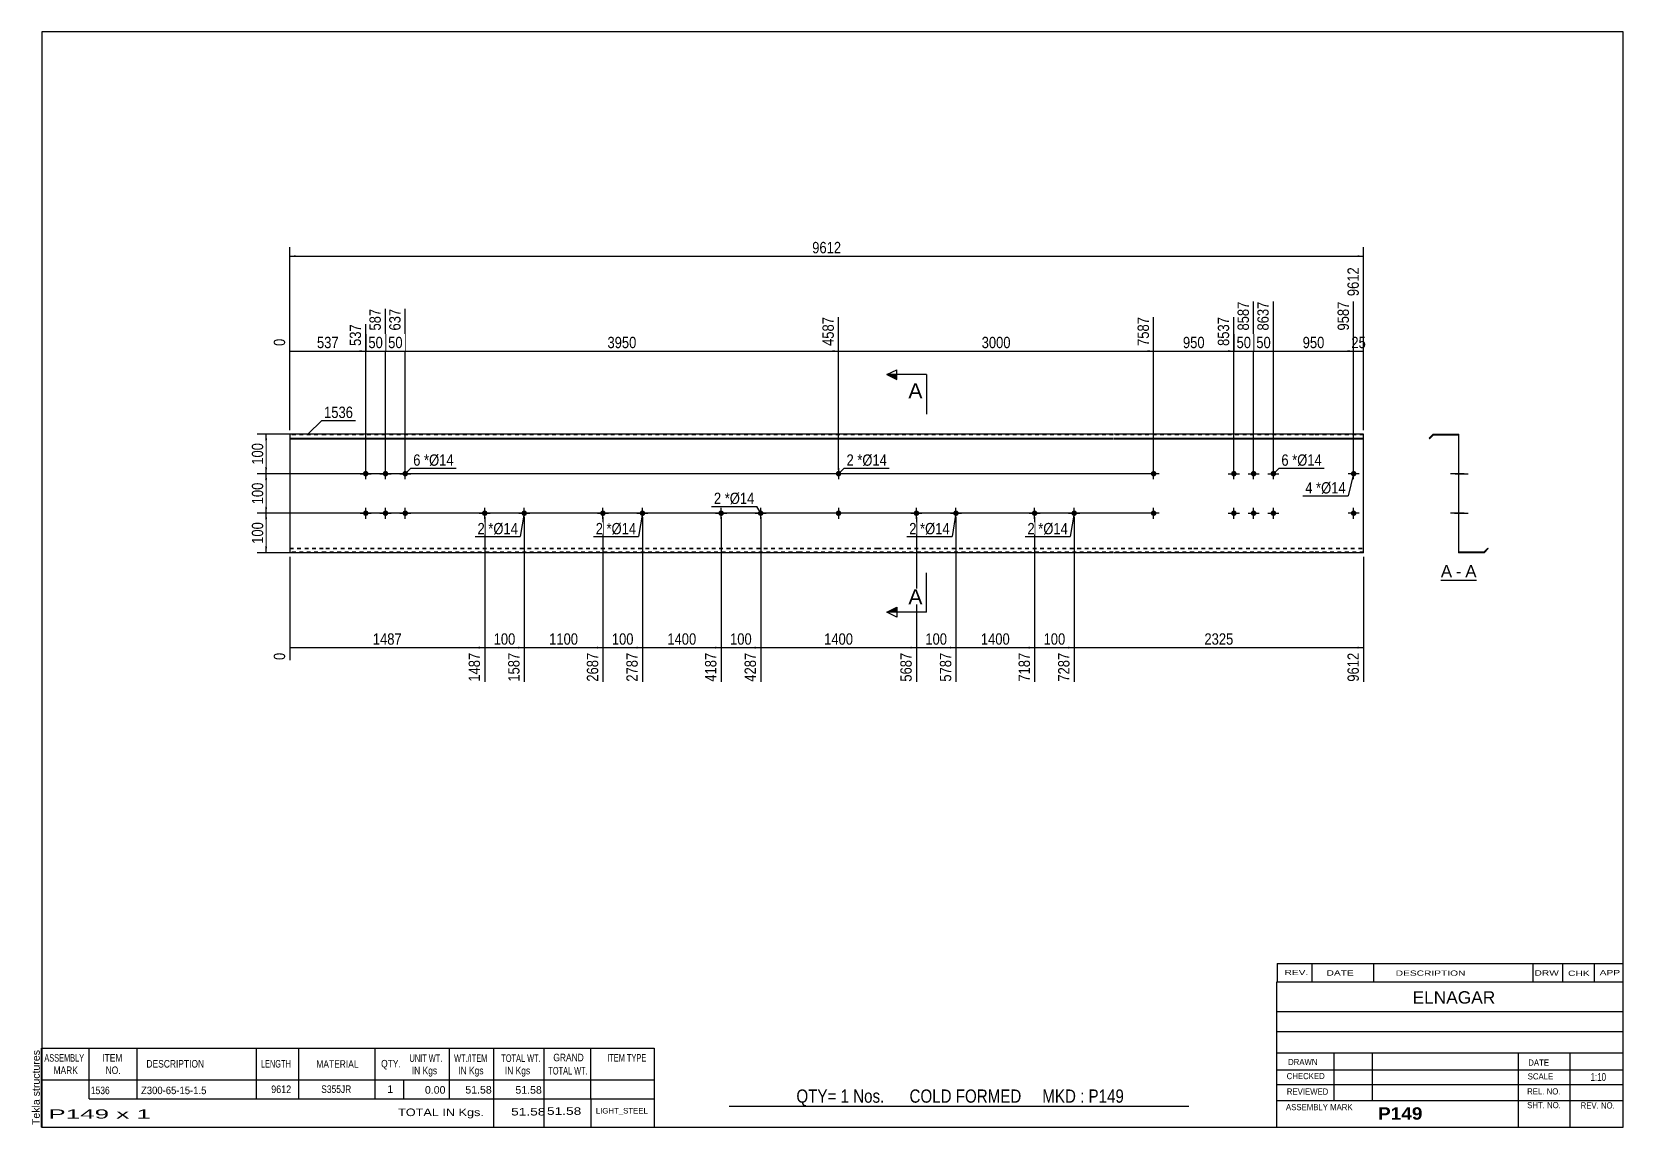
# Model space of a CAD drawing. Header units: millimetres. Extents: x -65 to 337, y -160 to 117.
import ezdxf

# ---------------------------------------------------------------- set-up
doc = ezdxf.new("R2010")
doc.units = ezdxf.units.MM
doc.linetypes.add('DXK_LINE_DOT1', pattern=[1.8814, 0.9407, -0.9407])
doc.styles.add('Arial', font='ARIAL.TTF', dxfattribs={"height": 0.2})
doc.styles.add('Arial Bold', font='ARIALBD.TTF', dxfattribs={"height": 0.2})
doc.styles.add('Arial Narrow', font='ARIALN.TTF', dxfattribs={"height": 0.2})

# ---------------------------------------------------------------- blocks, each defined once
blk = doc.blocks.new('Unknown-629091914-1743')
at = {"color": 5, "linetype": 'Continuous'}
for p, q in [((337.25, 116.75), (-62.75, 116.75)), ((-62.75, 116.75), (-62.75, -160.25)), ((337.25, -160.25), (337.25, 116.75)), ((-62.75, -160.25), (337.25, -160.25))]:
    blk.add_line(p, q, dxfattribs=at)
at = {"color": 174, "linetype": 'Continuous', "style": 'Arial'}
blk.add_text('Tekla structures', height=1.9102, rotation=90, dxfattribs=at).set_placement((-63.25, -159.75))
blk = doc.blocks.new('Unknown-629091914-12 - 1235')
at = {"color": 7, "linetype": 'Continuous'}
blk.add_line((291.13, -21.95), (300.16, -21.95), dxfattribs=at)
at = {"color": 0, "linetype": 'Continuous'}
blk.add_wipeout([(293.97, -21.2), (293.97, -18), (291.13, -18), (291.13, -21.2)], dxfattribs=at)
blk.add_wipeout([(296.35, -21.2), (296.35, -18), (294.93, -18), (294.93, -21.2)], dxfattribs=at)
at = {"color": 96, "linetype": 'Continuous', "style": 'Arial'}
blk.add_text('A', height=3.06, dxfattribs=at).set_placement((291.13, -21.2))
at = {"color": 0, "linetype": 'Continuous'}
blk.add_wipeout([(300.16, -21.2), (300.16, -18), (297.31, -18), (297.31, -21.2)], dxfattribs=at)
at = {"color": 96, "linetype": 'Continuous', "style": 'Arial'}
for s, p in [('-', (294.93, -21.2)), ('A', (297.31, -21.2))]:
    blk.add_text(s, height=3.06, dxfattribs=at).set_placement(p)
blk = doc.blocks.new('Bolt-629091914-1223 - 1203')
at = {"linetype": 'Continuous'}
for points in [[(238.08, 5, -1), (239.48, 5, -1)], [(243.08, 5, -1), (244.48, 5, -1)], [(248.08, 5, -1), (249.48, 5, -1)], [(238.08, -5, -1), (239.48, -5, -1)], [(243.08, -5, -1), (244.48, -5, -1)], [(248.08, -5, -1), (249.48, -5, -1)]]:
    blk.add_hatch(color=3, dxfattribs=at).paths.add_polyline_path(points)
at = {"color": 3, "linetype": 'Continuous'}
for p, q in [((237.38, 5), (240.18, 5)), ((238.78, 3.6), (238.78, 6.4)), ((242.38, 5), (245.18, 5)), ((243.78, 3.6), (243.78, 6.4)), ((247.38, 5), (250.18, 5)), ((248.78, 3.6), (248.78, 6.4)), ((238.78, -6.4), (238.78, -3.6)), ((243.78, -6.4), (243.78, -3.6)), ((248.78, -6.4), (248.78, -3.6)), ((237.38, -5), (240.18, -5)), ((242.38, -5), (245.18, -5)), ((247.38, -5), (250.18, -5))]:
    blk.add_line(p, q, dxfattribs=at)
blk = doc.blocks.new('Part-629091914-1218 - 1203')
at = {"color": 2, "linetype": 'Continuous'}
for p, q in [((0, 15), (0, -15)), ((9, 15), (0, 15)), ((0, 13.94), (9, 13.94)), ((0, 13.83), (9, 13.83)), ((39.29, 15), (9.1, 15)), ((9.1, 13.94), (39.29, 13.94)), ((9.1, 13.83), (39.29, 13.83)), ((69.19, 15), (39.39, 15)), ((39.39, 13.94), (69.19, 13.94)), ((39.39, 13.83), (69.19, 13.83)), ((99.09, 15), (69.29, 15)), ((69.29, 13.94), (99.09, 13.94)), ((69.29, 13.83), (99.09, 13.83)), ((128.99, 15), (99.19, 15)), ((99.19, 13.94), (128.99, 13.94)), ((99.19, 13.83), (128.99, 13.83)), ((148.49, 15), (129.09, 15)), ((129.09, 13.94), (148.49, 13.94)), ((129.09, 13.83), (148.49, 13.83)), ((178.39, 15), (148.59, 15)), ((148.59, 13.94), (178.39, 13.94)), ((148.59, 13.83), (178.39, 13.83)), ((208.29, 15), (178.49, 15)), ((178.49, 13.94), (208.29, 13.94)), ((178.49, 13.83), (208.29, 13.83)), ((228.59, 15), (208.39, 15)), ((208.39, 13.94), (228.59, 13.94)), ((208.39, 13.83), (228.59, 13.83)), ((258.88, 15), (228.69, 15)), ((228.69, 13.94), (258.88, 13.94)), ((228.69, 13.83), (258.88, 13.83)), ((271.58, 15), (258.98, 15)), ((258.98, 13.94), (271.58, 13.94)), ((258.98, 13.83), (271.58, 13.83)), ((271.58, 13.94), (271.58, 15)), ((271.58, -15), (271.58, 13.94)), ((9, -15), (0, -15)), ((39.29, -15), (9.1, -15)), ((69.19, -15), (39.39, -15)), ((99.09, -15), (69.29, -15)), ((128.99, -15), (99.19, -15)), ((148.49, -15), (129.09, -15)), ((178.39, -15), (148.59, -15)), ((208.29, -15), (178.49, -15)), ((228.59, -15), (208.39, -15)), ((258.88, -15), (228.69, -15)), ((271.58, -15), (258.98, -15))]:
    blk.add_line(p, q, dxfattribs=at)
at = {"color": 7, "linetype": 'DXK_LINE_DOT1'}
for p, q in [((9, 14.85), (0, 14.85)), ((39.29, 14.85), (9.1, 14.85)), ((69.19, 14.85), (39.39, 14.85)), ((99.09, 14.85), (69.29, 14.85)), ((128.99, 14.85), (99.19, 14.85)), ((148.49, 14.85), (129.09, 14.85)), ((178.39, 14.85), (148.59, 14.85)), ((208.29, 14.85), (178.49, 14.85)), ((228.59, 14.85), (208.39, 14.85)), ((258.88, 14.85), (228.69, 14.85)), ((271.58, 14.85), (258.98, 14.85)), ((0, -13.83), (9, -13.83)), ((0, -13.94), (9, -13.94)), ((9, -14.85), (0, -14.85)), ((9.1, -13.83), (39.29, -13.83)), ((9.1, -13.94), (39.29, -13.94)), ((39.29, -14.85), (9.1, -14.85)), ((39.39, -13.83), (69.19, -13.83)), ((39.39, -13.94), (69.19, -13.94)), ((69.19, -14.85), (39.39, -14.85)), ((69.29, -13.83), (99.09, -13.83)), ((69.29, -13.94), (99.09, -13.94)), ((99.09, -14.85), (69.29, -14.85)), ((99.19, -13.83), (128.99, -13.83)), ((99.19, -13.94), (128.99, -13.94)), ((128.99, -14.85), (99.19, -14.85)), ((129.09, -13.83), (148.49, -13.83)), ((129.09, -13.94), (148.49, -13.94)), ((148.49, -14.85), (129.09, -14.85)), ((148.59, -13.83), (178.39, -13.83)), ((148.59, -13.94), (178.39, -13.94)), ((178.39, -14.85), (148.59, -14.85)), ((178.49, -13.83), (208.29, -13.83)), ((178.49, -13.94), (208.29, -13.94)), ((208.29, -14.85), (178.49, -14.85)), ((208.39, -13.83), (228.59, -13.83)), ((208.39, -13.94), (228.59, -13.94)), ((228.59, -14.85), (208.39, -14.85)), ((228.69, -13.83), (258.88, -13.83)), ((228.69, -13.94), (258.88, -13.94)), ((258.88, -14.85), (228.69, -14.85)), ((258.98, -13.83), (271.58, -13.83)), ((258.98, -13.94), (271.58, -13.94)), ((271.58, -14.85), (258.98, -14.85))]:
    blk.add_line(p, q, dxfattribs=at)
blk = doc.blocks.new('Bolt-629091914-1219 - 1203')
at = {"linetype": 'Continuous'}
for points in [[(188.39, -4.3, -1), (188.39, -5.7, -1)], [(198.39, -4.3, -1), (198.39, -5.7, -1)]]:
    blk.add_hatch(color=3, dxfattribs=at).paths.add_polyline_path(points)
at = {"color": 3, "linetype": 'Continuous'}
for p, q in [((188.39, -6.4), (188.39, -3.6)), ((198.39, -6.4), (198.39, -3.6)), ((186.99, -5), (189.79, -5)), ((196.99, -5), (199.79, -5))]:
    blk.add_line(p, q, dxfattribs=at)
blk = doc.blocks.new('Bolt-629091914-1220 - 1203')
at = {"linetype": 'Continuous'}
for points in [[(158.49, -4.3, -1), (158.49, -5.7, -1)], [(168.49, -4.3, -1), (168.49, -5.7, -1)]]:
    blk.add_hatch(color=3, dxfattribs=at).paths.add_polyline_path(points)
at = {"color": 3, "linetype": 'Continuous'}
for p, q in [((158.49, -6.4), (158.49, -3.6)), ((168.49, -6.4), (168.49, -3.6)), ((157.09, -5), (159.89, -5)), ((167.09, -5), (169.89, -5))]:
    blk.add_line(p, q, dxfattribs=at)
blk = doc.blocks.new('Bolt-629091914-1221 - 1203')
at = {"linetype": 'Continuous'}
for points in [[(109.09, -4.3, -1), (109.09, -5.7, -1)], [(119.09, -4.3, -1), (119.09, -5.7, -1)]]:
    blk.add_hatch(color=3, dxfattribs=at).paths.add_polyline_path(points)
at = {"color": 3, "linetype": 'Continuous'}
for p, q in [((109.09, -6.4), (109.09, -3.6)), ((119.09, -6.4), (119.09, -3.6)), ((107.69, -5), (110.49, -5)), ((117.69, -5), (120.49, -5))]:
    blk.add_line(p, q, dxfattribs=at)
blk = doc.blocks.new('Bolt-629091914-1222 - 1203')
at = {"linetype": 'Continuous'}
for points in [[(79.19, -4.3, -1), (79.19, -5.7, -1)], [(89.19, -4.3, -1), (89.19, -5.7, -1)]]:
    blk.add_hatch(color=3, dxfattribs=at).paths.add_polyline_path(points)
at = {"color": 3, "linetype": 'Continuous'}
for p, q in [((79.19, -6.4), (79.19, -3.6)), ((89.19, -6.4), (89.19, -3.6)), ((77.79, -5), (80.59, -5)), ((87.79, -5), (90.59, -5))]:
    blk.add_line(p, q, dxfattribs=at)
blk = doc.blocks.new('Bolt-629091914-1224 - 1203')
at = {"linetype": 'Continuous'}
for points in [[(217.79, -5, -1), (219.19, -5, -1)], [(268.38, -5, -1), (269.78, -5, -1)]]:
    blk.add_hatch(color=3, dxfattribs=at).paths.add_polyline_path(points)
at = {"color": 3, "linetype": 'Continuous'}
for p, q in [((218.49, -6.4), (218.49, -3.6)), ((269.08, -6.4), (269.08, -3.6)), ((219.89, -5), (217.09, -5)), ((270.48, -5), (267.68, -5))]:
    blk.add_line(p, q, dxfattribs=at)
blk = doc.blocks.new('Bolt-629091914-1225 - 1203')
at = {"linetype": 'Continuous'}
for points in [[(217.79, 5, -1), (219.19, 5, -1)], [(268.38, 5, -1), (269.78, 5, -1)]]:
    blk.add_hatch(color=3, dxfattribs=at).paths.add_polyline_path(points)
at = {"color": 3, "linetype": 'Continuous'}
for p, q in [((219.89, 5), (217.09, 5)), ((218.49, 3.6), (218.49, 6.4)), ((270.48, 5), (267.68, 5)), ((269.08, 3.6), (269.08, 6.4))]:
    blk.add_line(p, q, dxfattribs=at)
blk = doc.blocks.new('Bolt-629091914-1226 - 1203')
at = {"linetype": 'Continuous'}
for points in [[(18.5, 5, -1), (19.9, 5, -1)], [(23.5, 5, -1), (24.9, 5, -1)], [(28.5, 5, -1), (29.9, 5, -1)], [(18.5, -5, -1), (19.9, -5, -1)], [(23.5, -5, -1), (24.9, -5, -1)], [(28.5, -5, -1), (29.9, -5, -1)]]:
    blk.add_hatch(color=3, dxfattribs=at).paths.add_polyline_path(points)
at = {"color": 3, "linetype": 'Continuous'}
for p, q in [((17.8, 5), (20.6, 5)), ((19.2, 3.6), (19.2, 6.4)), ((22.8, 5), (25.6, 5)), ((24.2, 3.6), (24.2, 6.4)), ((27.8, 5), (30.6, 5)), ((29.2, 3.6), (29.2, 6.4)), ((19.2, -6.4), (19.2, -3.6)), ((24.2, -6.4), (24.2, -3.6)), ((29.2, -6.4), (29.2, -3.6)), ((17.8, -5), (20.6, -5)), ((22.8, -5), (25.6, -5)), ((27.8, -5), (30.6, -5))]:
    blk.add_line(p, q, dxfattribs=at)
blk = doc.blocks.new('Bolt-629091914-1227 - 1203')
at = {"linetype": 'Continuous'}
for points in [[(139.49, 5, -1), (138.09, 5, -1)], [(139.49, -5, -1), (138.09, -5, -1)]]:
    blk.add_hatch(color=3, dxfattribs=at).paths.add_polyline_path(points)
at = {"color": 3, "linetype": 'Continuous'}
for p, q in [((140.19, 5), (137.39, 5)), ((138.79, 6.4), (138.79, 3.6)), ((138.79, -3.6), (138.79, -6.4)), ((140.19, -5), (137.39, -5))]:
    blk.add_line(p, q, dxfattribs=at)
blk = doc.blocks.new('Bolt-629091914-1228 - 1203')
at = {"linetype": 'Continuous'}
for points in [[(49.29, -4.3, -1), (49.29, -5.7, -1)], [(59.29, -4.3, -1), (59.29, -5.7, -1)]]:
    blk.add_hatch(color=3, dxfattribs=at).paths.add_polyline_path(points)
at = {"color": 3, "linetype": 'Continuous'}
for p, q in [((49.29, -6.4), (49.29, -3.6)), ((59.29, -6.4), (59.29, -3.6)), ((47.89, -5), (50.69, -5)), ((57.89, -5), (60.69, -5))]:
    blk.add_line(p, q, dxfattribs=at)
blk = doc.blocks.new('Bolt-629091914-1240 - 1235')
at = {"linetype": 'Continuous'}
blk.add_hatch(color=3, dxfattribs=at).paths.add_polyline_path([(295.72, -5.7), (295.72, -4.3), (295.57, -4.3), (295.57, -5.7)])
blk.add_hatch(color=3, dxfattribs=at).paths.add_polyline_path([(295.72, -5.7), (295.72, -4.3), (295.57, -4.3), (295.57, -5.7)])
at = {"color": 3, "linetype": 'Continuous'}
for p, q in [((294.62, -5), (297.37, -5)), ((294.62, -5), (297.37, -5)), ((295.57, -4.3), (295.72, -4.3)), ((295.57, -4.3), (295.72, -4.3)), ((295.57, -5.7), (295.72, -5.7)), ((295.57, -5.7), (295.72, -5.7))]:
    blk.add_line(p, q, dxfattribs=at)
blk = doc.blocks.new('Part-629091914-1237 - 1235')
at = {"color": 2, "linetype": 'Continuous'}
for p, q in [((289.22, 15), (288.16, 13.94)), ((288.16, 13.94), (288.26, 13.83)), ((289.28, 14.85), (288.26, 13.83)), ((289.22, 15), (295.72, 15)), ((289.28, 14.85), (295.57, 14.85)), ((295.57, 14.85), (295.57, -15)), ((295.72, -14.85), (295.72, 15)), ((302.07, -15), (295.57, -15)), ((302.01, -14.85), (295.72, -14.85)), ((302.01, -14.85), (303.02, -13.83)), ((302.07, -15), (303.13, -13.94)), ((303.13, -13.94), (303.02, -13.83))]:
    blk.add_line(p, q, dxfattribs=at)
blk = doc.blocks.new('Bolt-629091914-1238 - 1235')
at = {"linetype": 'Continuous'}
blk.add_hatch(color=3, dxfattribs=at).paths.add_polyline_path([(295.72, -5.7), (295.72, -4.3), (295.57, -4.3), (295.57, -5.7)])
blk.add_hatch(color=3, dxfattribs=at).paths.add_polyline_path([(295.72, -5.7), (295.72, -4.3), (295.57, -4.3), (295.57, -5.7)])
at = {"color": 3, "linetype": 'Continuous'}
for p, q in [((294.62, -5), (297.37, -5)), ((294.62, -5), (297.37, -5)), ((295.57, -4.3), (295.72, -4.3)), ((295.57, -4.3), (295.72, -4.3)), ((295.57, -5.7), (295.72, -5.7)), ((295.57, -5.7), (295.72, -5.7))]:
    blk.add_line(p, q, dxfattribs=at)
blk = doc.blocks.new('Bolt-629091914-1239 - 1235')
at = {"linetype": 'Continuous'}
blk.add_hatch(color=3, dxfattribs=at).paths.add_polyline_path([(295.72, -5.7), (295.72, -4.3), (295.57, -4.3), (295.57, -5.7)])
blk.add_hatch(color=3, dxfattribs=at).paths.add_polyline_path([(295.72, -5.7), (295.72, -4.3), (295.57, -4.3), (295.57, -5.7)])
at = {"color": 3, "linetype": 'Continuous'}
for p, q in [((294.62, -5), (297.37, -5)), ((294.62, -5), (297.37, -5)), ((295.57, -4.3), (295.72, -4.3)), ((295.57, -4.3), (295.72, -4.3)), ((295.57, -5.7), (295.72, -5.7)), ((295.57, -5.7), (295.72, -5.7))]:
    blk.add_line(p, q, dxfattribs=at)
blk = doc.blocks.new('Bolt-629091914-1241 - 1235')
at = {"linetype": 'Continuous'}
blk.add_hatch(color=3, dxfattribs=at).paths.add_polyline_path([(295.72, -5.7), (295.72, -4.3), (295.57, -4.3), (295.57, -5.7)])
blk.add_hatch(color=3, dxfattribs=at).paths.add_polyline_path([(295.72, -5.7), (295.72, -4.3), (295.57, -4.3), (295.57, -5.7)])
at = {"color": 3, "linetype": 'Continuous'}
for p, q in [((294.62, -5), (297.37, -5)), ((294.62, -5), (297.37, -5)), ((295.57, -4.3), (295.72, -4.3)), ((295.57, -4.3), (295.72, -4.3)), ((295.57, -5.7), (295.72, -5.7)), ((295.57, -5.7), (295.72, -5.7))]:
    blk.add_line(p, q, dxfattribs=at)
blk = doc.blocks.new('Bolt-629091914-1242 - 1235')
at = {"linetype": 'Continuous'}
for points in [[(295.57, 5.7), (295.57, 4.3), (295.72, 4.3), (295.72, 5.7)], [(295.57, 5.7), (295.57, 4.3), (295.72, 4.3), (295.72, 5.7)], [(295.57, 5.7), (295.57, 4.3), (295.72, 4.3), (295.72, 5.7)], [(295.57, -4.3), (295.57, -5.7), (295.72, -5.7), (295.72, -4.3)], [(295.57, -4.3), (295.57, -5.7), (295.72, -5.7), (295.72, -4.3)], [(295.57, -4.3), (295.57, -5.7), (295.72, -5.7), (295.72, -4.3)]]:
    blk.add_hatch(color=3, dxfattribs=at).paths.add_polyline_path(points)
at = {"color": 3, "linetype": 'Continuous'}
for p, q in [((297.02, 5), (293.72, 5)), ((297.02, 5), (293.72, 5)), ((297.02, 5), (293.72, 5)), ((295.72, 5.7), (295.57, 5.7)), ((295.72, 5.7), (295.57, 5.7)), ((295.72, 5.7), (295.57, 5.7)), ((295.72, 4.3), (295.57, 4.3)), ((295.72, 4.3), (295.57, 4.3)), ((295.72, 4.3), (295.57, 4.3)), ((297.02, -5), (293.72, -5)), ((297.02, -5), (293.72, -5)), ((297.02, -5), (293.72, -5)), ((295.72, -4.3), (295.57, -4.3)), ((295.72, -4.3), (295.57, -4.3)), ((295.72, -4.3), (295.57, -4.3)), ((295.72, -5.7), (295.57, -5.7)), ((295.72, -5.7), (295.57, -5.7)), ((295.72, -5.7), (295.57, -5.7))]:
    blk.add_line(p, q, dxfattribs=at)
blk = doc.blocks.new('Bolt-629091914-1243 - 1235')
at = {"linetype": 'Continuous'}
blk.add_hatch(color=3, dxfattribs=at).paths.add_polyline_path([(295.57, -4.3), (295.57, -5.7), (295.72, -5.7), (295.72, -4.3)])
blk.add_hatch(color=3, dxfattribs=at).paths.add_polyline_path([(295.57, -4.3), (295.57, -5.7), (295.72, -5.7), (295.72, -4.3)])
at = {"color": 3, "linetype": 'Continuous'}
for p, q in [((294.77, -5), (298.07, -5)), ((294.77, -5), (298.07, -5)), ((295.57, -4.3), (295.72, -4.3)), ((295.57, -4.3), (295.72, -4.3)), ((295.57, -5.7), (295.72, -5.7)), ((295.57, -5.7), (295.72, -5.7))]:
    blk.add_line(p, q, dxfattribs=at)
blk = doc.blocks.new('Bolt-629091914-1244 - 1235')
at = {"linetype": 'Continuous'}
blk.add_hatch(color=3, dxfattribs=at).paths.add_polyline_path([(295.57, 5.7), (295.57, 4.3), (295.72, 4.3), (295.72, 5.7)])
blk.add_hatch(color=3, dxfattribs=at).paths.add_polyline_path([(295.57, 5.7), (295.57, 4.3), (295.72, 4.3), (295.72, 5.7)])
at = {"color": 3, "linetype": 'Continuous'}
for p, q in [((294.77, 5), (298.07, 5)), ((294.77, 5), (298.07, 5)), ((295.57, 5.7), (295.72, 5.7)), ((295.57, 5.7), (295.72, 5.7)), ((295.57, 4.3), (295.72, 4.3)), ((295.57, 4.3), (295.72, 4.3))]:
    blk.add_line(p, q, dxfattribs=at)
blk = doc.blocks.new('Bolt-629091914-1245 - 1235')
at = {"linetype": 'Continuous'}
for points in [[(295.57, 5.7), (295.57, 4.3), (295.72, 4.3), (295.72, 5.7)], [(295.57, 5.7), (295.57, 4.3), (295.72, 4.3), (295.72, 5.7)], [(295.57, 5.7), (295.57, 4.3), (295.72, 4.3), (295.72, 5.7)], [(295.57, -4.3), (295.57, -5.7), (295.72, -5.7), (295.72, -4.3)], [(295.57, -4.3), (295.57, -5.7), (295.72, -5.7), (295.72, -4.3)], [(295.57, -4.3), (295.57, -5.7), (295.72, -5.7), (295.72, -4.3)]]:
    blk.add_hatch(color=3, dxfattribs=at).paths.add_polyline_path(points)
at = {"color": 3, "linetype": 'Continuous'}
for p, q in [((297.02, 5), (293.72, 5)), ((297.02, 5), (293.72, 5)), ((297.02, 5), (293.72, 5)), ((295.72, 5.7), (295.57, 5.7)), ((295.72, 5.7), (295.57, 5.7)), ((295.72, 5.7), (295.57, 5.7)), ((295.72, 4.3), (295.57, 4.3)), ((295.72, 4.3), (295.57, 4.3)), ((295.72, 4.3), (295.57, 4.3)), ((297.02, -5), (293.72, -5)), ((297.02, -5), (293.72, -5)), ((297.02, -5), (293.72, -5)), ((295.72, -4.3), (295.57, -4.3)), ((295.72, -4.3), (295.57, -4.3)), ((295.72, -4.3), (295.57, -4.3)), ((295.72, -5.7), (295.57, -5.7)), ((295.72, -5.7), (295.57, -5.7)), ((295.72, -5.7), (295.57, -5.7))]:
    blk.add_line(p, q, dxfattribs=at)
blk = doc.blocks.new('Bolt-629091914-1246 - 1235')
at = {"linetype": 'Continuous'}
for points in [[(295.72, 4.3), (295.72, 5.7), (295.57, 5.7), (295.57, 4.3)], [(295.72, -5.7), (295.72, -4.3), (295.57, -4.3), (295.57, -5.7)]]:
    blk.add_hatch(color=3, dxfattribs=at).paths.add_polyline_path(points)
at = {"color": 3, "linetype": 'Continuous'}
for p, q in [((295.72, 5), (293.57, 5)), ((295.72, 5.7), (295.57, 5.7)), ((295.72, 4.3), (295.57, 4.3)), ((295.72, -5), (293.57, -5)), ((295.72, -4.3), (295.57, -4.3)), ((295.72, -5.7), (295.57, -5.7))]:
    blk.add_line(p, q, dxfattribs=at)
blk = doc.blocks.new('Bolt-629091914-1247 - 1235')
at = {"linetype": 'Continuous'}
blk.add_hatch(color=3, dxfattribs=at).paths.add_polyline_path([(295.72, -5.7), (295.72, -4.3), (295.57, -4.3), (295.57, -5.7)])
blk.add_hatch(color=3, dxfattribs=at).paths.add_polyline_path([(295.72, -5.7), (295.72, -4.3), (295.57, -4.3), (295.57, -5.7)])
at = {"color": 3, "linetype": 'Continuous'}
for p, q in [((294.62, -5), (297.37, -5)), ((294.62, -5), (297.37, -5)), ((295.57, -4.3), (295.72, -4.3)), ((295.57, -4.3), (295.72, -4.3)), ((295.57, -5.7), (295.72, -5.7)), ((295.57, -5.7), (295.72, -5.7))]:
    blk.add_line(p, q, dxfattribs=at)
blk = doc.blocks.new('StraightDimension-629091914-1353 - 1203')
at = {"linetype": 'Continuous'}
for points in [[(-6.25, 13.5), (-6, 15), (-5.75, 13.5)], [(-5.75, 6.5), (-6, 5), (-6.25, 6.5)]]:
    blk.add_hatch(color=7, dxfattribs=at).paths.add_polyline_path(points)
at = {"color": 7, "linetype": 'Continuous'}
for p, q in [((18.2, 15), (-8.25, 15)), ((-6, 5), (-6, 15)), ((217.49, 5), (-8.25, 5))]:
    blk.add_line(p, q, dxfattribs=at)
at = {"color": 0}
blk.add_wipeout([(-6.15, 13.34), (-10.35, 13.34), (-10.35, 6.66), (-6.15, 6.66)], dxfattribs=at)
at = {"color": 3, "style": 'Arial Narrow'}
blk.add_text('100', height=2.863, rotation=90.0002, dxfattribs=at).set_placement((-6.75, 7.26))
blk = doc.blocks.new('StraightDimension-629091914-1355 - 1203')
at = {"linetype": 'Continuous'}
for points in [[(-6.25, -6.5), (-6, -5), (-5.75, -6.5)], [(-5.75, -13.5), (-6, -15), (-6.25, -13.5)]]:
    blk.add_hatch(color=7, dxfattribs=at).paths.add_polyline_path(points)
at = {"color": 7, "linetype": 'Continuous'}
for p, q in [((217.49, -5), (-8.25, -5)), ((-6, -15), (-6, -5)), ((18.2, -15), (-8.25, -15))]:
    blk.add_line(p, q, dxfattribs=at)
at = {"color": 0}
blk.add_wipeout([(-6.15, -6.66), (-10.35, -6.66), (-10.35, -13.34), (-6.15, -13.34)], dxfattribs=at)
at = {"color": 3, "style": 'Arial Narrow'}
blk.add_text('100', height=2.863, rotation=90.0002, dxfattribs=at).set_placement((-6.75, -12.74))
blk = doc.blocks.new('StraightDimension-629091914-1311 - 1203')
at = {"linetype": 'Continuous'}
blk.add_hatch(color=7, dxfattribs=at).paths.add_polyline_path([(247.28, 36.25), (248.78, 36), (247.28, 35.75)])
at = {"color": 7, "linetype": 'Continuous'}
for p, q in [((243.78, 6), (243.78, 48.51)), ((248.78, 6), (248.78, 48.51)), ((243.78, 36), (248.78, 36))]:
    blk.add_line(p, q, dxfattribs=at)
at = {"color": 0}
blk.add_wipeout([(248.71, 36.15), (248.71, 40.35), (243.86, 40.35), (243.86, 36.15)], dxfattribs=at)
at = {"color": 0, "linetype": 'Continuous'}
blk.add_wipeout([(248.18, 49.11), (243.98, 49.11), (243.98, 40.6), (248.18, 40.6)], dxfattribs=at)
at = {"color": 3, "linetype": 'Continuous', "style": 'Arial Narrow'}
blk.add_text('8637', height=2.863, rotation=90.0002, dxfattribs=at).set_placement((247.58, 41.2))
at = {"color": 3, "style": 'Arial Narrow'}
blk.add_text('50', height=2.863, dxfattribs=at).set_placement((244.46, 36.75))
blk = doc.blocks.new('StraightDimension-629091914-1270 - 1203')
at = {"linetype": 'Continuous'}
blk.add_hatch(color=7, dxfattribs=at).paths.add_polyline_path([(107.59, -38.75), (109.09, -39), (107.59, -39.25)])
at = {"color": 7, "linetype": 'Continuous'}
for p, q in [((89.19, -6), (89.19, -47.61)), ((109.09, -6), (109.09, -47.61)), ((89.19, -39), (109.09, -39))]:
    blk.add_line(p, q, dxfattribs=at)
at = {"color": 0}
blk.add_wipeout([(103.4, -38.85), (103.4, -34.65), (94.89, -34.65), (94.89, -38.85)], dxfattribs=at)
at = {"color": 0, "linetype": 'Continuous'}
blk.add_wipeout([(108.49, -39.7), (104.29, -39.7), (104.29, -48.21), (108.49, -48.21)], dxfattribs=at)
at = {"color": 3, "style": 'Arial Narrow'}
blk.add_text('1400', height=2.863, dxfattribs=at).set_placement((95.49, -38.25))
at = {"color": 3, "linetype": 'Continuous', "style": 'Arial Narrow'}
blk.add_text('4187', height=2.863, rotation=90.0002, dxfattribs=at).set_placement((107.89, -47.61))
blk = doc.blocks.new('StraightDimension-629091914-1264 - 1203')
at = {"linetype": 'Continuous'}
blk.add_hatch(color=7, dxfattribs=at).paths.add_polyline_path([(270.08, -38.75), (271.58, -39), (270.08, -39.25)])
at = {"color": 7, "linetype": 'Continuous'}
for p, q in [((198.39, -6), (198.39, -47.61)), ((271.58, -16), (271.58, -47.61)), ((198.39, -39), (271.58, -39))]:
    blk.add_line(p, q, dxfattribs=at)
at = {"color": 0}
blk.add_wipeout([(239.24, -38.85), (239.24, -34.65), (230.73, -34.65), (230.73, -38.85)], dxfattribs=at)
at = {"color": 0, "linetype": 'Continuous'}
blk.add_wipeout([(270.98, -39.7), (266.78, -39.7), (266.78, -48.21), (270.98, -48.21)], dxfattribs=at)
at = {"color": 3, "style": 'Arial Narrow'}
blk.add_text('2325', height=2.863, dxfattribs=at).set_placement((231.33, -38.25))
at = {"color": 3, "linetype": 'Continuous', "style": 'Arial Narrow'}
blk.add_text('9612', height=2.863, rotation=90.0002, dxfattribs=at).set_placement((270.38, -47.61))
blk = doc.blocks.new('StraightDimension-629091914-1274 - 1203')
at = {"linetype": 'Continuous'}
blk.add_hatch(color=7, dxfattribs=at).paths.add_polyline_path([(47.79, -38.75), (49.29, -39), (47.79, -39.25)])
at = {"color": 7, "linetype": 'Continuous'}
for p, q in [((49.29, -6), (49.29, -47.61)), ((0, -16), (0, -42.13)), ((0, -39), (49.29, -39))]:
    blk.add_line(p, q, dxfattribs=at)
at = {"color": 0}
blk.add_wipeout([(28.9, -38.85), (28.9, -34.65), (20.39, -34.65), (20.39, -38.85)], dxfattribs=at)
at = {"color": 0, "linetype": 'Continuous'}
for points in [[(-0.6, -39.7), (-4.8, -39.7), (-4.8, -42.73), (-0.6, -42.73)], [(48.69, -39.7), (44.49, -39.7), (44.49, -48.21), (48.69, -48.21)]]:
    blk.add_wipeout(points, dxfattribs=at)
at = {"color": 3, "style": 'Arial Narrow'}
blk.add_text('1487', height=2.863, dxfattribs=at).set_placement((20.99, -38.25))
at = {"color": 3, "linetype": 'Continuous', "style": 'Arial Narrow'}
for s, height, p in [('0', 2.86, (-1.2, -42.13)), ('1487', 2.863, (48.09, -47.61))]:
    blk.add_text(s, height=height, rotation=90.0002, dxfattribs=at).set_placement(p)
blk = doc.blocks.new('StraightDimension-629091914-1265 - 1203')
at = {"linetype": 'Continuous'}
blk.add_hatch(color=7, dxfattribs=at).paths.add_polyline_path([(196.89, -38.75), (198.39, -39), (196.89, -39.25)])
at = {"color": 7, "linetype": 'Continuous'}
for p, q in [((188.39, -6), (188.39, -47.61)), ((198.39, -6), (198.39, -47.61)), ((188.39, -39), (198.39, -39))]:
    blk.add_line(p, q, dxfattribs=at)
at = {"color": 0}
blk.add_wipeout([(196.74, -38.85), (196.74, -34.65), (190.05, -34.65), (190.05, -38.85)], dxfattribs=at)
at = {"color": 0, "linetype": 'Continuous'}
blk.add_wipeout([(197.79, -39.7), (193.59, -39.7), (193.59, -48.21), (197.79, -48.21)], dxfattribs=at)
at = {"color": 3, "style": 'Arial Narrow'}
blk.add_text('100', height=2.863, dxfattribs=at).set_placement((190.65, -38.25))
at = {"color": 3, "linetype": 'Continuous', "style": 'Arial Narrow'}
blk.add_text('7287', height=2.863, rotation=90.0002, dxfattribs=at).set_placement((197.19, -47.61))
blk = doc.blocks.new('StraightDimension-629091914-1266 - 1203')
at = {"linetype": 'Continuous'}
blk.add_hatch(color=7, dxfattribs=at).paths.add_polyline_path([(186.89, -38.75), (188.39, -39), (186.89, -39.25)])
at = {"color": 7, "linetype": 'Continuous'}
for p, q in [((168.49, -6), (168.49, -47.61)), ((188.39, -6), (188.39, -47.61)), ((168.49, -39), (188.39, -39))]:
    blk.add_line(p, q, dxfattribs=at)
at = {"color": 0}
blk.add_wipeout([(182.7, -38.85), (182.7, -34.65), (174.19, -34.65), (174.19, -38.85)], dxfattribs=at)
at = {"color": 0, "linetype": 'Continuous'}
blk.add_wipeout([(187.79, -39.7), (183.59, -39.7), (183.59, -48.21), (187.79, -48.21)], dxfattribs=at)
at = {"color": 3, "style": 'Arial Narrow'}
blk.add_text('1400', height=2.863, dxfattribs=at).set_placement((174.79, -38.25))
at = {"color": 3, "linetype": 'Continuous', "style": 'Arial Narrow'}
blk.add_text('7187', height=2.863, rotation=90.0002, dxfattribs=at).set_placement((187.19, -47.61))
blk = doc.blocks.new('StraightDimension-629091914-1267 - 1203')
at = {"linetype": 'Continuous'}
blk.add_hatch(color=7, dxfattribs=at).paths.add_polyline_path([(166.99, -38.75), (168.49, -39), (166.99, -39.25)])
at = {"color": 7, "linetype": 'Continuous'}
for p, q in [((158.49, -6), (158.49, -47.61)), ((168.49, -6), (168.49, -47.61)), ((158.49, -39), (168.49, -39))]:
    blk.add_line(p, q, dxfattribs=at)
at = {"color": 0}
blk.add_wipeout([(166.84, -38.85), (166.84, -34.65), (160.15, -34.65), (160.15, -38.85)], dxfattribs=at)
at = {"color": 0, "linetype": 'Continuous'}
blk.add_wipeout([(167.89, -39.7), (163.69, -39.7), (163.69, -48.21), (167.89, -48.21)], dxfattribs=at)
at = {"color": 3, "style": 'Arial Narrow'}
blk.add_text('100', height=2.863, dxfattribs=at).set_placement((160.75, -38.25))
at = {"color": 3, "linetype": 'Continuous', "style": 'Arial Narrow'}
blk.add_text('5787', height=2.863, rotation=90.0002, dxfattribs=at).set_placement((167.29, -47.61))
blk = doc.blocks.new('StraightDimension-629091914-1268 - 1203')
at = {"linetype": 'Continuous'}
blk.add_hatch(color=7, dxfattribs=at).paths.add_polyline_path([(156.99, -38.75), (158.49, -39), (156.99, -39.25)])
at = {"color": 7, "linetype": 'Continuous'}
for p, q in [((119.09, -6), (119.09, -47.61)), ((158.49, -6), (158.49, -47.61)), ((119.09, -39), (158.49, -39))]:
    blk.add_line(p, q, dxfattribs=at)
at = {"color": 0}
blk.add_wipeout([(143.05, -38.85), (143.05, -34.65), (134.54, -34.65), (134.54, -38.85)], dxfattribs=at)
at = {"color": 0, "linetype": 'Continuous'}
blk.add_wipeout([(157.89, -39.7), (153.69, -39.7), (153.69, -48.21), (157.89, -48.21)], dxfattribs=at)
at = {"color": 3, "style": 'Arial Narrow'}
blk.add_text('1400', height=2.863, dxfattribs=at).set_placement((135.14, -38.25))
at = {"color": 3, "linetype": 'Continuous', "style": 'Arial Narrow'}
blk.add_text('5687', height=2.863, rotation=90.0002, dxfattribs=at).set_placement((157.29, -47.61))
blk = doc.blocks.new('StraightDimension-629091914-1269 - 1203')
at = {"linetype": 'Continuous'}
blk.add_hatch(color=7, dxfattribs=at).paths.add_polyline_path([(117.59, -38.75), (119.09, -39), (117.59, -39.25)])
at = {"color": 7, "linetype": 'Continuous'}
for p, q in [((109.09, -6), (109.09, -47.61)), ((119.09, -6), (119.09, -47.61)), ((109.09, -39), (119.09, -39))]:
    blk.add_line(p, q, dxfattribs=at)
at = {"color": 0}
blk.add_wipeout([(117.44, -38.85), (117.44, -34.65), (110.75, -34.65), (110.75, -38.85)], dxfattribs=at)
at = {"color": 0, "linetype": 'Continuous'}
blk.add_wipeout([(118.49, -39.7), (114.29, -39.7), (114.29, -48.21), (118.49, -48.21)], dxfattribs=at)
at = {"color": 3, "style": 'Arial Narrow'}
blk.add_text('100', height=2.863, dxfattribs=at).set_placement((111.35, -38.25))
at = {"color": 3, "linetype": 'Continuous', "style": 'Arial Narrow'}
blk.add_text('4287', height=2.863, rotation=90.0002, dxfattribs=at).set_placement((117.89, -47.61))
blk = doc.blocks.new('StraightDimension-629091914-1271 - 1203')
at = {"linetype": 'Continuous'}
blk.add_hatch(color=7, dxfattribs=at).paths.add_polyline_path([(87.69, -38.75), (89.19, -39), (87.69, -39.25)])
at = {"color": 7, "linetype": 'Continuous'}
for p, q in [((79.19, -6), (79.19, -47.61)), ((89.19, -6), (89.19, -47.61)), ((79.19, -39), (89.19, -39))]:
    blk.add_line(p, q, dxfattribs=at)
at = {"color": 0}
blk.add_wipeout([(87.54, -38.85), (87.54, -34.65), (80.85, -34.65), (80.85, -38.85)], dxfattribs=at)
at = {"color": 0, "linetype": 'Continuous'}
blk.add_wipeout([(88.59, -39.7), (84.39, -39.7), (84.39, -48.21), (88.59, -48.21)], dxfattribs=at)
at = {"color": 3, "style": 'Arial Narrow'}
blk.add_text('100', height=2.863, dxfattribs=at).set_placement((81.45, -38.25))
at = {"color": 3, "linetype": 'Continuous', "style": 'Arial Narrow'}
blk.add_text('2787', height=2.863, rotation=90.0002, dxfattribs=at).set_placement((87.99, -47.61))
blk = doc.blocks.new('StraightDimension-629091914-1272 - 1203')
at = {"linetype": 'Continuous'}
blk.add_hatch(color=7, dxfattribs=at).paths.add_polyline_path([(77.69, -38.75), (79.19, -39), (77.69, -39.25)])
at = {"color": 7, "linetype": 'Continuous'}
for p, q in [((59.29, -6), (59.29, -47.61)), ((79.19, -6), (79.19, -47.61)), ((59.29, -39), (79.19, -39))]:
    blk.add_line(p, q, dxfattribs=at)
at = {"color": 0}
blk.add_wipeout([(73.5, -38.85), (73.5, -34.65), (64.99, -34.65), (64.99, -38.85)], dxfattribs=at)
at = {"color": 0, "linetype": 'Continuous'}
blk.add_wipeout([(78.59, -39.7), (74.39, -39.7), (74.39, -48.21), (78.59, -48.21)], dxfattribs=at)
at = {"color": 3, "style": 'Arial Narrow'}
blk.add_text('1100', height=2.863, dxfattribs=at).set_placement((65.59, -38.25))
at = {"color": 3, "linetype": 'Continuous', "style": 'Arial Narrow'}
blk.add_text('2687', height=2.863, rotation=90.0002, dxfattribs=at).set_placement((77.99, -47.61))
blk = doc.blocks.new('StraightDimension-629091914-1273 - 1203')
at = {"linetype": 'Continuous'}
blk.add_hatch(color=7, dxfattribs=at).paths.add_polyline_path([(57.79, -38.75), (59.29, -39), (57.79, -39.25)])
at = {"color": 7, "linetype": 'Continuous'}
for p, q in [((49.29, -6), (49.29, -47.61)), ((59.29, -6), (59.29, -47.61)), ((49.29, -39), (59.29, -39))]:
    blk.add_line(p, q, dxfattribs=at)
at = {"color": 0}
blk.add_wipeout([(57.64, -38.85), (57.64, -34.65), (50.95, -34.65), (50.95, -38.85)], dxfattribs=at)
at = {"color": 0, "linetype": 'Continuous'}
blk.add_wipeout([(58.69, -39.7), (54.49, -39.7), (54.49, -48.21), (58.69, -48.21)], dxfattribs=at)
at = {"color": 3, "style": 'Arial Narrow'}
blk.add_text('100', height=2.863, dxfattribs=at).set_placement((51.55, -38.25))
at = {"color": 3, "linetype": 'Continuous', "style": 'Arial Narrow'}
blk.add_text('1587', height=2.863, rotation=90.0002, dxfattribs=at).set_placement((58.09, -47.61))
blk = doc.blocks.new('StraightDimension-629091914-1309 - 1203')
at = {"linetype": 'Continuous'}
blk.add_hatch(color=7, dxfattribs=at).paths.add_polyline_path([(270.08, 36.25), (271.58, 36), (270.08, 35.75)])
at = {"color": 7, "linetype": 'Continuous'}
for p, q in [((271.58, 16), (271.58, 57.21)), ((269.08, 6), (269.08, 48.51)), ((269.08, 36), (271.58, 36))]:
    blk.add_line(p, q, dxfattribs=at)
at = {"color": 0, "linetype": 'Continuous'}
blk.add_wipeout([(270.98, 57.81), (266.78, 57.81), (266.78, 49.3), (270.98, 49.3)], dxfattribs=at)
at = {"color": 0}
blk.add_wipeout([(272.76, 36.15), (272.76, 40.35), (267.9, 40.35), (267.9, 36.15)], dxfattribs=at)
at = {"color": 3, "linetype": 'Continuous', "style": 'Arial Narrow'}
blk.add_text('9612', height=2.863, rotation=90.0002, dxfattribs=at).set_placement((270.38, 49.9))
at = {"color": 3, "style": 'Arial Narrow'}
blk.add_text('25', height=2.863, dxfattribs=at).set_placement((268.5, 36.75))
blk = doc.blocks.new('StraightDimension-629091914-1310 - 1203')
at = {"linetype": 'Continuous'}
blk.add_hatch(color=7, dxfattribs=at).paths.add_polyline_path([(267.58, 36.25), (269.08, 36), (267.58, 35.75)])
at = {"color": 7, "linetype": 'Continuous'}
for p, q in [((248.78, 6), (248.78, 48.51)), ((269.08, 6), (269.08, 48.51)), ((248.78, 36), (269.08, 36))]:
    blk.add_line(p, q, dxfattribs=at)
at = {"color": 0}
blk.add_wipeout([(262.27, 36.15), (262.27, 40.35), (255.59, 40.35), (255.59, 36.15)], dxfattribs=at)
at = {"color": 3, "style": 'Arial Narrow'}
blk.add_text('950', height=2.863, dxfattribs=at).set_placement((256.19, 36.75))
at = {"color": 0, "linetype": 'Continuous'}
blk.add_wipeout([(268.48, 49.11), (264.28, 49.11), (264.28, 40.6), (268.48, 40.6)], dxfattribs=at)
at = {"color": 3, "linetype": 'Continuous', "style": 'Arial Narrow'}
blk.add_text('9587', height=2.863, rotation=90.0002, dxfattribs=at).set_placement((267.88, 41.2))
blk = doc.blocks.new('StraightDimension-629091914-1312 - 1203')
at = {"linetype": 'Continuous'}
blk.add_hatch(color=7, dxfattribs=at).paths.add_polyline_path([(242.28, 36.25), (243.78, 36), (242.28, 35.75)])
at = {"color": 7, "linetype": 'Continuous'}
for p, q in [((243.78, 6), (243.78, 48.51)), ((238.78, 6), (238.78, 44.61)), ((238.78, 36), (243.78, 36))]:
    blk.add_line(p, q, dxfattribs=at)
at = {"color": 0}
blk.add_wipeout([(243.71, 36.15), (243.71, 40.35), (238.86, 40.35), (238.86, 36.15)], dxfattribs=at)
at = {"color": 0, "linetype": 'Continuous'}
blk.add_wipeout([(243.18, 49.11), (238.98, 49.11), (238.98, 40.6), (243.18, 40.6)], dxfattribs=at)
at = {"color": 3, "linetype": 'Continuous', "style": 'Arial Narrow'}
blk.add_text('8587', height=2.863, rotation=90.0002, dxfattribs=at).set_placement((242.58, 41.2))
at = {"color": 3, "style": 'Arial Narrow'}
blk.add_text('50', height=2.863, dxfattribs=at).set_placement((239.46, 36.75))
blk = doc.blocks.new('StraightDimension-629091914-1313 - 1203')
at = {"linetype": 'Continuous'}
blk.add_hatch(color=7, dxfattribs=at).paths.add_polyline_path([(237.28, 36.25), (238.78, 36), (237.28, 35.75)])
at = {"color": 7, "linetype": 'Continuous'}
for p, q in [((218.49, 6), (218.49, 44.61)), ((238.78, 6), (238.78, 44.61)), ((218.49, 36), (238.78, 36))]:
    blk.add_line(p, q, dxfattribs=at)
at = {"color": 0}
blk.add_wipeout([(231.98, 36.15), (231.98, 40.35), (225.3, 40.35), (225.3, 36.15)], dxfattribs=at)
at = {"color": 3, "style": 'Arial Narrow'}
blk.add_text('950', height=2.863, dxfattribs=at).set_placement((225.9, 36.75))
at = {"color": 0, "linetype": 'Continuous'}
blk.add_wipeout([(238.18, 45.21), (233.98, 45.21), (233.98, 36.7), (238.18, 36.7)], dxfattribs=at)
at = {"color": 3, "linetype": 'Continuous', "style": 'Arial Narrow'}
blk.add_text('8537', height=2.863, rotation=90.0002, dxfattribs=at).set_placement((237.58, 37.3))
blk = doc.blocks.new('StraightDimension-629091914-1314 - 1203')
at = {"linetype": 'Continuous'}
blk.add_hatch(color=7, dxfattribs=at).paths.add_polyline_path([(216.99, 36.25), (218.49, 36), (216.99, 35.75)])
at = {"color": 7, "linetype": 'Continuous'}
for p, q in [((138.79, 6), (138.79, 44.61)), ((218.49, 6), (218.49, 44.61)), ((138.79, 36), (218.49, 36))]:
    blk.add_line(p, q, dxfattribs=at)
at = {"color": 0, "linetype": 'Continuous'}
blk.add_wipeout([(217.89, 45.21), (213.69, 45.21), (213.69, 36.7), (217.89, 36.7)], dxfattribs=at)
at = {"color": 0}
blk.add_wipeout([(182.9, 36.15), (182.9, 40.35), (174.39, 40.35), (174.39, 36.15)], dxfattribs=at)
at = {"color": 3, "linetype": 'Continuous', "style": 'Arial Narrow'}
blk.add_text('7587', height=2.863, rotation=90.0002, dxfattribs=at).set_placement((217.29, 37.3))
at = {"color": 3, "style": 'Arial Narrow'}
blk.add_text('3000', height=2.863, dxfattribs=at).set_placement((174.99, 36.75))
blk = doc.blocks.new('StraightDimension-629091914-1315 - 1203')
at = {"linetype": 'Continuous'}
blk.add_hatch(color=7, dxfattribs=at).paths.add_polyline_path([(137.29, 36.25), (138.79, 36), (137.29, 35.75)])
at = {"color": 7, "linetype": 'Continuous'}
for p, q in [((29.2, 6), (29.2, 46.68)), ((138.79, 6), (138.79, 44.61)), ((29.2, 36), (138.79, 36))]:
    blk.add_line(p, q, dxfattribs=at)
at = {"color": 0, "linetype": 'Continuous'}
blk.add_wipeout([(138.19, 45.21), (133.99, 45.21), (133.99, 36.7), (138.19, 36.7)], dxfattribs=at)
at = {"color": 0}
blk.add_wipeout([(88.25, 36.15), (88.25, 40.35), (79.74, 40.35), (79.74, 36.15)], dxfattribs=at)
at = {"color": 3, "linetype": 'Continuous', "style": 'Arial Narrow'}
blk.add_text('4587', height=2.863, rotation=90.0002, dxfattribs=at).set_placement((137.59, 37.3))
at = {"color": 3, "style": 'Arial Narrow'}
blk.add_text('3950', height=2.863, dxfattribs=at).set_placement((80.34, 36.75))
blk = doc.blocks.new('StraightDimension-629091914-1316 - 1203')
at = {"linetype": 'Continuous'}
blk.add_hatch(color=7, dxfattribs=at).paths.add_polyline_path([(27.7, 36.25), (29.2, 36), (27.7, 35.75)])
at = {"color": 7, "linetype": 'Continuous'}
for p, q in [((24.2, 6), (24.2, 46.68)), ((29.2, 6), (29.2, 46.68)), ((24.2, 36), (29.2, 36))]:
    blk.add_line(p, q, dxfattribs=at)
at = {"color": 0}
blk.add_wipeout([(29.13, 36.15), (29.13, 40.35), (24.27, 40.35), (24.27, 36.15)], dxfattribs=at)
at = {"color": 0, "linetype": 'Continuous'}
blk.add_wipeout([(28.6, 47.28), (24.4, 47.28), (24.4, 40.6), (28.6, 40.6)], dxfattribs=at)
at = {"color": 3, "linetype": 'Continuous', "style": 'Arial Narrow'}
blk.add_text('637', height=2.863, rotation=90.0002, dxfattribs=at).set_placement((28, 41.2))
at = {"color": 3, "style": 'Arial Narrow'}
blk.add_text('50', height=2.863, dxfattribs=at).set_placement((24.87, 36.75))
blk = doc.blocks.new('StraightDimension-629091914-1317 - 1203')
at = {"linetype": 'Continuous'}
blk.add_hatch(color=7, dxfattribs=at).paths.add_polyline_path([(22.7, 36.25), (24.2, 36), (22.7, 35.75)])
at = {"color": 7, "linetype": 'Continuous'}
for p, q in [((24.2, 6), (24.2, 46.68)), ((19.2, 6), (19.2, 42.78)), ((19.2, 36), (24.2, 36))]:
    blk.add_line(p, q, dxfattribs=at)
at = {"color": 0}
blk.add_wipeout([(24.13, 36.15), (24.13, 40.35), (19.27, 40.35), (19.27, 36.15)], dxfattribs=at)
at = {"color": 0, "linetype": 'Continuous'}
blk.add_wipeout([(23.6, 47.28), (19.4, 47.28), (19.4, 40.6), (23.6, 40.6)], dxfattribs=at)
at = {"color": 3, "linetype": 'Continuous', "style": 'Arial Narrow'}
blk.add_text('587', height=2.863, rotation=90.0002, dxfattribs=at).set_placement((23, 41.2))
at = {"color": 3, "style": 'Arial Narrow'}
blk.add_text('50', height=2.863, dxfattribs=at).set_placement((19.87, 36.75))
blk = doc.blocks.new('StraightDimension-629091914-1318 - 1203')
at = {"linetype": 'Continuous'}
blk.add_hatch(color=7, dxfattribs=at).paths.add_polyline_path([(17.7, 36.25), (19.2, 36), (17.7, 35.75)])
at = {"color": 7, "linetype": 'Continuous'}
for p, q in [((19.2, 6), (19.2, 42.78)), ((0, 16), (0, 39.13)), ((0, 36), (19.2, 36))]:
    blk.add_line(p, q, dxfattribs=at)
at = {"color": 0}
blk.add_wipeout([(12.94, 36.15), (12.94, 40.35), (6.26, 40.35), (6.26, 36.15)], dxfattribs=at)
at = {"color": 0, "linetype": 'Continuous'}
blk.add_wipeout([(-0.6, 39.73), (-4.8, 39.73), (-4.8, 36.7), (-0.6, 36.7)], dxfattribs=at)
at = {"color": 3, "linetype": 'Continuous', "style": 'Arial Narrow'}
blk.add_text('0', height=2.86, rotation=90.0002, dxfattribs=at).set_placement((-1.2, 37.3))
at = {"color": 3, "style": 'Arial Narrow'}
blk.add_text('537', height=2.863, dxfattribs=at).set_placement((6.86, 36.75))
at = {"color": 0, "linetype": 'Continuous'}
blk.add_wipeout([(18.6, 43.38), (14.4, 43.38), (14.4, 36.7), (18.6, 36.7)], dxfattribs=at)
at = {"color": 3, "linetype": 'Continuous', "style": 'Arial Narrow'}
blk.add_text('537', height=2.863, rotation=90.0002, dxfattribs=at).set_placement((18, 37.3))
blk = doc.blocks.new('StraightDimension-629091914-1354 - 1203')
at = {"linetype": 'Continuous'}
for points in [[(-6.25, 3.5), (-6, 5), (-5.75, 3.5)], [(-5.75, -3.5), (-6, -5), (-6.25, -3.5)]]:
    blk.add_hatch(color=7, dxfattribs=at).paths.add_polyline_path(points)
at = {"color": 7, "linetype": 'Continuous'}
for p, q in [((217.49, 5), (-8.25, 5)), ((-6, -5), (-6, 5)), ((217.49, -5), (-8.25, -5))]:
    blk.add_line(p, q, dxfattribs=at)
at = {"color": 0}
blk.add_wipeout([(-6.15, 3.34), (-10.35, 3.34), (-10.35, -3.34), (-6.15, -3.34)], dxfattribs=at)
at = {"color": 3, "style": 'Arial Narrow'}
blk.add_text('100', height=2.863, rotation=90.0002, dxfattribs=at).set_placement((-6.75, -2.74))
blk = doc.blocks.new('StraightDimension-629091914-1385 - 1203')
at = {"linetype": 'Continuous'}
for points in [[(1.5, 59.75), (0, 60), (1.5, 60.25)], [(270.08, 60.25), (271.58, 60), (270.08, 59.75)]]:
    blk.add_hatch(color=7, dxfattribs=at).paths.add_polyline_path(points)
at = {"color": 7, "linetype": 'Continuous'}
for p, q in [((0, 16), (0, 62.25)), ((271.58, 16), (271.58, 62.25)), ((0, 60), (271.58, 60))]:
    blk.add_line(p, q, dxfattribs=at)
at = {"color": 0}
blk.add_wipeout([(140.05, 60.15), (140.05, 64.35), (131.53, 64.35), (131.53, 60.15)], dxfattribs=at)
at = {"color": 3, "style": 'Arial Narrow'}
blk.add_text('9612', height=2.863, dxfattribs=at).set_placement((132.13, 60.75))
blk = doc.blocks.new('CBS_CALLOFF-629091914-1800')
at = {"color": 7, "linetype": 'Continuous'}
blk.add_line((111.13, -154.98), (227.36, -155), dxfattribs=at)
at = {"color": 3, "linetype": 'Continuous', "style": 'Arial Narrow'}
blk.add_text('QTY= 1 Nos.      COLD FORMED     MKD : P149', height=3.3405, dxfattribs=at).set_placement((128.13, -154.09))
blk = doc.blocks.new('CBS_BOM-629091914-1799')
at = {"color": 7, "linetype": 'Continuous'}
for p, q in [((-62.78, -148.28), (-62.78, -140.28)), ((-62.78, -140.28), (92.14, -140.28)), ((-50.78, -148.28), (-50.78, -140.28)), ((-38.59, -148.28), (-38.59, -140.28)), ((-8.43, -148.28), (-8.43, -140.28)), ((2.25, -148.28), (2.25, -140.28)), ((21.57, -148.28), (21.57, -140.28)), ((40.37, -148.28), (40.37, -140.28)), ((51.58, -148.28), (51.58, -140.28)), ((64.37, -148.28), (64.37, -140.28)), ((76.12, -148.28), (76.12, -140.28)), ((92.14, -140.29), (92.14, -148.27)), ((-62.78, -148.28), (92.14, -148.28)), ((-62.78, -153.08), (-62.78, -148.28)), ((-50.78, -153.08), (-50.78, -148.28)), ((-38.59, -153.08), (-38.59, -148.28)), ((-8.43, -153.08), (-8.43, -148.28)), ((2.25, -153.08), (2.25, -148.28)), ((21.57, -153.08), (21.57, -148.28)), ((28.83, -153.08), (28.83, -148.28)), ((40.37, -153.08), (40.37, -148.28)), ((51.58, -153.08), (51.58, -148.28)), ((64.37, -153.08), (64.37, -148.28)), ((76.14, -153.08), (76.14, -148.28)), ((92.14, -148.28), (92.14, -153.08)), ((-62.78, -160.28), (-62.78, -153.1)), ((-50.78, -153.08), (92.14, -153.08)), ((51.58, -160.28), (51.58, -153.1)), ((64.37, -160.28), (64.37, -153.1)), ((76.18, -160.28), (76.18, -153.1)), ((92.14, -153.08), (92.14, -160.28)), ((-62.78, -160.28), (92.14, -160.28))]:
    blk.add_line(p, q, dxfattribs=at)
at = {"color": 3, "linetype": 'Continuous', "style": 'Arial'}
for s, height, width, p in [('ASSEMBLY', 1.91, 0.7, (-62.1, -143.71)), ('ITEM', 1.91, 0.8, (-47.45, -143.71)), ('DESCRIPTION', 1.9102, 0.8, (-36.27, -145.21)), ('LENGTH', 1.91, 0.7, (-7.32, -145.21)), ('MATERIAL', 1.91, 0.8, (6.7, -145.26)), ('QTY.', 1.91, 0.8, (23.09, -145.18)), ('UNIT WT.', 1.91, 0.7, (30.26, -143.78)), ('WT./ITEM', 1.91, 0.7, (41.55, -143.78)), ('TOTAL WT.', 1.91, 0.7, (53.49, -143.78)), ('GRAND', 1.91, 0.8, (66.64, -143.62)), ('ITEM TYPE', 1.91, 0.7, (80.28, -143.7)), ('MARK', 1.91, 0.8, (-59.78, -146.84)), ('NO.', 1.91, 0.8, (-46.6, -146.84)), ('IN Kgs', 1.91, 0.8, (30.84, -146.92)), ('IN Kgs', 1.91, 0.8, (42.59, -146.92)), ('IN Kgs', 1.91, 0.8, (54.38, -146.92)), ('TOTAL WT.', 1.91, 0.7, (65.38, -146.96))]:
    blk.add_text(s, height=height, dxfattribs=dict(at, width=width)).set_placement(p)
at = {"color": 7, "linetype": 'Continuous', "style": 'Arial'}
for s, height, width, p in [('1536', 1.91, 0.8, (-50.32, -151.93)), ('Z300-65-15-1.5', 1.9102, 0.9, (-37.65, -151.93)), ('9612', 1.91, 0.85, (-4.71, -151.65)), ('S355JR', 1.91, 0.8, (7.94, -151.62))]:
    blk.add_text(s, height=height, dxfattribs=dict(at, width=width)).set_placement(p)
for s, p in [('1', (24.66, -151.62)), ('0.00', (34.17, -151.81)), ('51.58', (44.39, -151.78)), ('51.58', (57.06, -151.81))]:
    blk.add_text(s, height=1.91, dxfattribs=at).set_placement(p)
at = {"color": 6, "linetype": 'Continuous', "style": 'Arial'}
for s, height, width, p in [('P149 x 1', 2.292, 2.05, (-61.06, -158.09)), ('TOTAL IN Kgs.', 1.9102, 1.2, (27.38, -157.48)), ('51.58', 1.91, 1.3, (55.97, -157.33)), ('51.58', 1.91, 1.3, (65.04, -157.17))]:
    blk.add_text(s, height=height, dxfattribs=dict(at, width=width)).set_placement(p)
blk.add_text('LIGHT_STEEL', height=1.4135, dxfattribs=at).set_placement((77.39, -156.83))
blk = doc.blocks.new('CBS_NAME_BLOG-629091914-1801')
at = {"color": 7, "linetype": 'Continuous'}
for p, q in [((249.66, -123.5), (337.18, -123.5)), ((249.66, -160.21), (249.66, -123.5)), ((249.66, -131.04), (337.18, -131.04)), ((249.73, -136.09), (337.25, -136.09)), ((249.66, -141.46), (337.18, -141.46)), ((264.18, -153.57), (264.18, -141.47)), ((273.87, -153.54), (273.87, -141.47)), ((310.78, -160.21), (310.78, -141.48)), ((323.83, -160.21), (323.83, -141.47)), ((249.67, -145.76), (337.25, -145.74)), ((249.66, -149.51), (337.18, -149.51)), ((249.66, -153.55), (337.18, -153.55)), ((249.66, -160.25), (337.25, -160.25))]:
    blk.add_line(p, q, dxfattribs=at)
at = {"color": 3, "linetype": 'Continuous', "style": 'Arial'}
blk.add_text('ELNAGAR', height=3.133, dxfattribs=at).set_placement((283.98, -129.03))
at = {"color": 3, "linetype": 'Continuous'}
for s, height, style, width, p in [('DRAWN', 1.566, 'Arial', 0.9, (252.49, -144.57)), ('DATE', 1.566, 'Arial', 0.9, (313.25, -144.73)), ('CHECKED', 1.566, 'Arial', 0.9, (252.14, -148.14)), ('SCALE', 1.566, 'Arial', 0.9, (313.1, -148.21)), ('1:10', 1.957, 'Arial Narrow', 0.9, (328.99, -148.57)), ('REVIEWED', 1.566, 'Arial', 0.9, (252.18, -152.06)), ('REL. NO.', 1.566, 'Arial', 0.9, (312.96, -152.01)), ('ASSEMBLY MARK', 1.5663, 'Arial', 0.9, (251.96, -155.99)), ('P149', 3.131, 'Arial Bold', 1.1, (275.24, -158.39)), ('SHT. NO.', 1.566, 'Arial', 0.9, (312.96, -155.48)), ('REV. NO.', 1.566, 'Arial', 0.9, (326.48, -155.57))]:
    blk.add_text(s, height=height, dxfattribs=dict(at, style=style, width=width)).set_placement(p)
blk = doc.blocks.new('CBS_REVISION-629091914-1802')
at = {"color": 7, "linetype": 'Continuous'}
for p, q in [((249.74, -118.87), (337.24, -118.87)), ((249.74, -118.87), (249.74, -123.5)), ((258.54, -118.87), (258.54, -123.5)), ((274.13, -118.87), (274.13, -123.44)), ((314.39, -118.87), (314.39, -123.5)), ((321.93, -118.87), (321.93, -123.5)), ((329.88, -118.87), (329.88, -123.5)), ((249.74, -123.5), (337.24, -123.5))]:
    blk.add_line(p, q, dxfattribs=at)
at = {"color": 7, "style": 'Arial Narrow', "width": 1.7}
for s, height, p in [('REV.', 1.326, (251.6, -121.82)), ('DATE', 1.326, (262.23, -121.94)), ('DESCRIPTION', 1.3257, (279.71, -121.99)), ('DRW', 1.326, (314.82, -121.93)), ('CHK', 1.326, (323.31, -122.02)), ('APP', 1.326, (331.31, -121.87))]:
    blk.add_text(s, height=height, dxfattribs=at).set_placement(p)
blk = doc.blocks.new('Mark-629091914-1406 - 1203')
at = {"color": 0}
blk.add_wipeout([(252.63, 7.01), (252.63, 10.01), (250.8, 10.01), (250.8, 7.01)], dxfattribs=at)
blk.add_wipeout([(252.63, 7.01), (252.63, 10.01), (250.8, 10.01), (250.8, 7.01)], dxfattribs=at)
at = {"color": 7, "linetype": 'Continuous'}
blk.add_line((248.78, 5), (250.2, 6.41), dxfattribs=at)
at = {"color": 0}
blk.add_wipeout([(254.8, 7.01), (254.8, 10.01), (253.53, 10.01), (253.53, 7.01)], dxfattribs=at)
blk.add_wipeout([(254.8, 7.01), (254.8, 10.01), (253.53, 10.01), (253.53, 7.01)], dxfattribs=at)
at = {"color": 3, "style": 'Arial Narrow'}
blk.add_text('6', height=2.86, dxfattribs=at).set_placement((250.8, 7.01))
at = {"color": 0}
blk.add_wipeout([(261.02, 7.01), (261.02, 10.01), (254.8, 10.01), (254.8, 7.01)], dxfattribs=at)
blk.add_wipeout([(261.02, 7.01), (261.02, 10.01), (254.8, 10.01), (254.8, 7.01)], dxfattribs=at)
at = {"color": 7, "linetype": 'Continuous'}
blk.add_line((250.2, 6.41), (261.62, 6.41), dxfattribs=at)
at = {"color": 3, "style": 'Arial Narrow'}
for s, height, p in [('*', 2.86, (253.53, 7.01)), ('Ø14', 2.863, (254.8, 7.01))]:
    blk.add_text(s, height=height, dxfattribs=at).set_placement(p)
blk = doc.blocks.new('Mark-629091914-1408 - 1203')
at = {"color": 0}
blk.add_wipeout([(142.64, 7.01), (142.64, 10.01), (140.81, 10.01), (140.81, 7.01)], dxfattribs=at)
blk.add_wipeout([(142.64, 7.01), (142.64, 10.01), (140.81, 10.01), (140.81, 7.01)], dxfattribs=at)
at = {"color": 7, "linetype": 'Continuous'}
blk.add_line((138.79, 5), (140.21, 6.41), dxfattribs=at)
at = {"color": 0}
blk.add_wipeout([(144.81, 7.01), (144.81, 10.01), (143.54, 10.01), (143.54, 7.01)], dxfattribs=at)
blk.add_wipeout([(144.81, 7.01), (144.81, 10.01), (143.54, 10.01), (143.54, 7.01)], dxfattribs=at)
at = {"color": 3, "style": 'Arial Narrow'}
blk.add_text('2', height=2.86, dxfattribs=at).set_placement((140.81, 7.01))
at = {"color": 0}
blk.add_wipeout([(151.03, 7.01), (151.03, 10.01), (144.81, 10.01), (144.81, 7.01)], dxfattribs=at)
blk.add_wipeout([(151.03, 7.01), (151.03, 10.01), (144.81, 10.01), (144.81, 7.01)], dxfattribs=at)
at = {"color": 7, "linetype": 'Continuous'}
blk.add_line((140.21, 6.41), (151.63, 6.41), dxfattribs=at)
at = {"color": 3, "style": 'Arial Narrow'}
for s, height, p in [('*', 2.86, (143.54, 7.01)), ('Ø14', 2.863, (144.81, 7.01))]:
    blk.add_text(s, height=height, dxfattribs=at).set_placement(p)
blk = doc.blocks.new('SectionMark-629091914-1262 - 1203')
at = {"linetype": 'Continuous'}
for points in [[(153.51, 30.05), (153.51, 28.8), (151.01, 30.05)], [(153.51, -28.8), (153.51, -30.05), (151.01, -30.05)]]:
    blk.add_hatch(color=30, dxfattribs=at).paths.add_polyline_path(points)
at = {"color": 30, "linetype": 'Continuous'}
for p, q in [((151.01, 30.05), (153.51, 31.3)), ((151.01, 30.05), (153.51, 28.8)), ((153.51, 28.8), (153.51, 31.3)), ((151.01, -30.05), (153.51, -28.8)), ((153.51, -31.3), (151.01, -30.05)), ((153.51, -28.8), (153.51, -31.3))]:
    blk.add_line(p, q, dxfattribs=at)
at = {"color": 0, "linetype": 'Continuous'}
for points in [[(160.01, 24.05), (160.01, 28.05), (156.45, 28.05), (156.45, 24.05)], [(160.01, -28.05), (160.01, -24.05), (156.45, -24.05), (156.45, -28.05)]]:
    blk.add_wipeout(points, dxfattribs=at)
at = {"color": 30, "linetype": 'Continuous'}
for p, q in [((161.01, 30.05), (151.01, 30.05)), ((161.01, 30.05), (161.01, 20.05)), ((161.01, -30.05), (161.01, -20.05)), ((161.01, -30.05), (151.01, -30.05))]:
    blk.add_line(p, q, dxfattribs=at)
at = {"color": 96, "linetype": 'Continuous', "style": 'Arial'}
for p in [(156.45, 24.05), (156.45, -28.05)]:
    blk.add_text('A', height=3.82, dxfattribs=at).set_placement(p)
blk = doc.blocks.new('Mark-629091914-1388 - 1203')
at = {"color": 0}
blk.add_wipeout([(15.97, 19.09), (15.97, 22.09), (8.66, 22.09), (8.66, 19.09)], dxfattribs=at)
blk.add_wipeout([(15.97, 19.09), (15.97, 22.09), (8.66, 22.09), (8.66, 19.09)], dxfattribs=at)
at = {"color": 7, "linetype": 'Continuous'}
for p, q in [((4.52, 14.95), (8.06, 18.49)), ((8.06, 18.49), (16.57, 18.49))]:
    blk.add_line(p, q, dxfattribs=at)
at = {"color": 3, "style": 'Arial Narrow'}
blk.add_text('1536', height=2.863, dxfattribs=at).set_placement((8.66, 19.09))
blk = doc.blocks.new('MarkSet-629091914-1399 - 1203')
at = {"color": 0}
blk.add_wipeout([(258.67, -0.01), (258.67, 2.99), (256.85, 2.99), (256.85, -0.01)], dxfattribs=at)
blk.add_wipeout([(258.67, -0.01), (258.67, 2.99), (256.85, 2.99), (256.85, -0.01)], dxfattribs=at)
blk.add_wipeout([(260.85, -0.01), (260.85, 2.99), (259.57, 2.99), (259.57, -0.01)], dxfattribs=at)
blk.add_wipeout([(260.85, -0.01), (260.85, 2.99), (259.57, 2.99), (259.57, -0.01)], dxfattribs=at)
at = {"color": 3, "style": 'Arial Narrow'}
blk.add_text('4', height=2.86, dxfattribs=at).set_placement((256.85, -0.01))
at = {"color": 0}
blk.add_wipeout([(267.06, -0.01), (267.06, 2.99), (260.85, 2.99), (260.85, -0.01)], dxfattribs=at)
blk.add_wipeout([(267.06, -0.01), (267.06, 2.99), (260.85, 2.99), (260.85, -0.01)], dxfattribs=at)
at = {"color": 7, "linetype": 'Continuous'}
for p in [(269.08, 5), (256.25, -0.61)]:
    blk.add_line(p, (267.66, -0.61), dxfattribs=at)
at = {"color": 3, "style": 'Arial Narrow'}
for s, height, p in [('*', 2.86, (259.57, -0.01)), ('Ø14', 2.863, (260.85, -0.01))]:
    blk.add_text(s, height=height, dxfattribs=at).set_placement(p)
blk = doc.blocks.new('Mark-629091914-1402 - 1203')
at = {"color": 0}
blk.add_wipeout([(188.4, -10.33), (188.4, -7.33), (186.57, -7.33), (186.57, -10.33)], dxfattribs=at)
blk.add_wipeout([(188.4, -10.33), (188.4, -7.33), (186.57, -7.33), (186.57, -10.33)], dxfattribs=at)
blk.add_wipeout([(190.58, -10.33), (190.58, -7.33), (189.3, -7.33), (189.3, -10.33)], dxfattribs=at)
blk.add_wipeout([(190.58, -10.33), (190.58, -7.33), (189.3, -7.33), (189.3, -10.33)], dxfattribs=at)
at = {"color": 3, "style": 'Arial Narrow'}
blk.add_text('2', height=2.86, dxfattribs=at).set_placement((186.57, -10.33))
at = {"color": 0}
blk.add_wipeout([(196.79, -10.33), (196.79, -7.33), (190.58, -7.33), (190.58, -10.33)], dxfattribs=at)
blk.add_wipeout([(196.79, -10.33), (196.79, -7.33), (190.58, -7.33), (190.58, -10.33)], dxfattribs=at)
at = {"color": 7, "linetype": 'Continuous'}
for p in [(198.39, -5), (185.97, -10.93)]:
    blk.add_line(p, (197.39, -10.93), dxfattribs=at)
at = {"color": 3, "style": 'Arial Narrow'}
for s, height, p in [('*', 2.86, (189.3, -10.33)), ('Ø14', 2.863, (190.58, -10.33))]:
    blk.add_text(s, height=height, dxfattribs=at).set_placement(p)
blk = doc.blocks.new('Mark-629091914-1403 - 1203')
at = {"color": 0}
blk.add_wipeout([(158.5, -10.33), (158.5, -7.33), (156.67, -7.33), (156.67, -10.33)], dxfattribs=at)
blk.add_wipeout([(158.5, -10.33), (158.5, -7.33), (156.67, -7.33), (156.67, -10.33)], dxfattribs=at)
blk.add_wipeout([(160.68, -10.33), (160.68, -7.33), (159.4, -7.33), (159.4, -10.33)], dxfattribs=at)
blk.add_wipeout([(160.68, -10.33), (160.68, -7.33), (159.4, -7.33), (159.4, -10.33)], dxfattribs=at)
at = {"color": 3, "style": 'Arial Narrow'}
blk.add_text('2', height=2.86, dxfattribs=at).set_placement((156.67, -10.33))
at = {"color": 0}
blk.add_wipeout([(166.89, -10.33), (166.89, -7.33), (160.68, -7.33), (160.68, -10.33)], dxfattribs=at)
blk.add_wipeout([(166.89, -10.33), (166.89, -7.33), (160.68, -7.33), (160.68, -10.33)], dxfattribs=at)
at = {"color": 7, "linetype": 'Continuous'}
for p in [(168.49, -5), (156.07, -10.93)]:
    blk.add_line(p, (167.49, -10.93), dxfattribs=at)
at = {"color": 3, "style": 'Arial Narrow'}
for s, height, p in [('*', 2.86, (159.4, -10.33)), ('Ø14', 2.863, (160.68, -10.33))]:
    blk.add_text(s, height=height, dxfattribs=at).set_placement(p)
blk = doc.blocks.new('Mark-629091914-1404 - 1203')
at = {"color": 0}
blk.add_wipeout([(109.1, -2.67), (109.1, 0.33), (107.27, 0.33), (107.27, -2.67)], dxfattribs=at)
blk.add_wipeout([(109.1, -2.67), (109.1, 0.33), (107.27, 0.33), (107.27, -2.67)], dxfattribs=at)
blk.add_wipeout([(111.28, -2.67), (111.28, 0.33), (110, 0.33), (110, -2.67)], dxfattribs=at)
blk.add_wipeout([(111.28, -2.67), (111.28, 0.33), (110, 0.33), (110, -2.67)], dxfattribs=at)
at = {"color": 3, "style": 'Arial Narrow'}
blk.add_text('2', height=2.86, dxfattribs=at).set_placement((107.27, -2.67))
at = {"color": 0}
blk.add_wipeout([(117.49, -2.67), (117.49, 0.33), (111.28, 0.33), (111.28, -2.67)], dxfattribs=at)
blk.add_wipeout([(117.49, -2.67), (117.49, 0.33), (111.28, 0.33), (111.28, -2.67)], dxfattribs=at)
at = {"color": 7, "linetype": 'Continuous'}
for p in [(106.67, -3.27), (119.09, -5)]:
    blk.add_line(p, (118.09, -3.27), dxfattribs=at)
at = {"color": 3, "style": 'Arial Narrow'}
for s, height, p in [('*', 2.86, (110, -2.67)), ('Ø14', 2.863, (111.28, -2.67))]:
    blk.add_text(s, height=height, dxfattribs=at).set_placement(p)
blk = doc.blocks.new('Mark-629091914-1405 - 1203')
at = {"color": 0}
blk.add_wipeout([(79.2, -10.33), (79.2, -7.33), (77.37, -7.33), (77.37, -10.33)], dxfattribs=at)
blk.add_wipeout([(79.2, -10.33), (79.2, -7.33), (77.37, -7.33), (77.37, -10.33)], dxfattribs=at)
blk.add_wipeout([(81.38, -10.33), (81.38, -7.33), (80.1, -7.33), (80.1, -10.33)], dxfattribs=at)
blk.add_wipeout([(81.38, -10.33), (81.38, -7.33), (80.1, -7.33), (80.1, -10.33)], dxfattribs=at)
at = {"color": 3, "style": 'Arial Narrow'}
blk.add_text('2', height=2.86, dxfattribs=at).set_placement((77.37, -10.33))
at = {"color": 0}
blk.add_wipeout([(87.59, -10.33), (87.59, -7.33), (81.38, -7.33), (81.38, -10.33)], dxfattribs=at)
blk.add_wipeout([(87.59, -10.33), (87.59, -7.33), (81.38, -7.33), (81.38, -10.33)], dxfattribs=at)
at = {"color": 7, "linetype": 'Continuous'}
for p in [(89.19, -5), (76.77, -10.93)]:
    blk.add_line(p, (88.19, -10.93), dxfattribs=at)
at = {"color": 3, "style": 'Arial Narrow'}
for s, height, p in [('*', 2.86, (80.1, -10.33)), ('Ø14', 2.863, (81.38, -10.33))]:
    blk.add_text(s, height=height, dxfattribs=at).set_placement(p)
blk = doc.blocks.new('Mark-629091914-1407 - 1203')
at = {"color": 0}
blk.add_wipeout([(33.04, 7.01), (33.04, 10.01), (31.21, 10.01), (31.21, 7.01)], dxfattribs=at)
blk.add_wipeout([(33.04, 7.01), (33.04, 10.01), (31.21, 10.01), (31.21, 7.01)], dxfattribs=at)
at = {"color": 7, "linetype": 'Continuous'}
blk.add_line((29.2, 5), (30.61, 6.41), dxfattribs=at)
at = {"color": 0}
blk.add_wipeout([(35.22, 7.01), (35.22, 10.01), (33.94, 10.01), (33.94, 7.01)], dxfattribs=at)
blk.add_wipeout([(35.22, 7.01), (35.22, 10.01), (33.94, 10.01), (33.94, 7.01)], dxfattribs=at)
at = {"color": 3, "style": 'Arial Narrow'}
blk.add_text('6', height=2.86, dxfattribs=at).set_placement((31.21, 7.01))
at = {"color": 0}
blk.add_wipeout([(41.43, 7.01), (41.43, 10.01), (35.22, 10.01), (35.22, 7.01)], dxfattribs=at)
blk.add_wipeout([(41.43, 7.01), (41.43, 10.01), (35.22, 10.01), (35.22, 7.01)], dxfattribs=at)
at = {"color": 7, "linetype": 'Continuous'}
blk.add_line((30.61, 6.41), (42.03, 6.41), dxfattribs=at)
at = {"color": 3, "style": 'Arial Narrow'}
for s, height, p in [('*', 2.86, (33.94, 7.01)), ('Ø14', 2.863, (35.22, 7.01))]:
    blk.add_text(s, height=height, dxfattribs=at).set_placement(p)
blk = doc.blocks.new('Mark-629091914-1409 - 1203')
at = {"color": 0}
blk.add_wipeout([(49.3, -10.33), (49.3, -7.33), (47.47, -7.33), (47.47, -10.33)], dxfattribs=at)
blk.add_wipeout([(49.3, -10.33), (49.3, -7.33), (47.47, -7.33), (47.47, -10.33)], dxfattribs=at)
blk.add_wipeout([(51.48, -10.33), (51.48, -7.33), (50.2, -7.33), (50.2, -10.33)], dxfattribs=at)
blk.add_wipeout([(51.48, -10.33), (51.48, -7.33), (50.2, -7.33), (50.2, -10.33)], dxfattribs=at)
at = {"color": 3, "style": 'Arial Narrow'}
blk.add_text('2', height=2.86, dxfattribs=at).set_placement((47.47, -10.33))
at = {"color": 0}
blk.add_wipeout([(57.69, -10.33), (57.69, -7.33), (51.48, -7.33), (51.48, -10.33)], dxfattribs=at)
blk.add_wipeout([(57.69, -10.33), (57.69, -7.33), (51.48, -7.33), (51.48, -10.33)], dxfattribs=at)
at = {"color": 7, "linetype": 'Continuous'}
for p in [(59.29, -5), (46.87, -10.93)]:
    blk.add_line(p, (58.29, -10.93), dxfattribs=at)
at = {"color": 3, "style": 'Arial Narrow'}
for s, height, p in [('*', 2.86, (50.2, -10.33)), ('Ø14', 2.863, (51.48, -10.33))]:
    blk.add_text(s, height=height, dxfattribs=at).set_placement(p)

msp = doc.modelspace()

# ---------------------------------------------------------------- block references
for name in ['Unknown-629091914-1743', 'Part-629091914-1218 - 1203', 'Part-629091914-1237 - 1235', 'Bolt-629091914-1226 - 1203', 'Bolt-629091914-1227 - 1203', 'Bolt-629091914-1225 - 1203', 'Bolt-629091914-1223 - 1203', 'Bolt-629091914-1246 - 1235', 'Bolt-629091914-1242 - 1235', 'Bolt-629091914-1245 - 1235', 'Bolt-629091914-1244 - 1235', 'Bolt-629091914-1228 - 1203', 'Bolt-629091914-1222 - 1203', 'Bolt-629091914-1221 - 1203', 'Bolt-629091914-1220 - 1203', 'Bolt-629091914-1219 - 1203', 'Bolt-629091914-1224 - 1203', 'Bolt-629091914-1240 - 1235', 'Bolt-629091914-1238 - 1235', 'Bolt-629091914-1239 - 1235', 'Bolt-629091914-1241 - 1235', 'Bolt-629091914-1247 - 1235', 'Bolt-629091914-1243 - 1235', 'CBS_REVISION-629091914-1802', 'CBS_NAME_BLOG-629091914-1801', 'CBS_BOM-629091914-1799', 'CBS_CALLOFF-629091914-1800']:
    msp.add_blockref(name, (0, 0))

# ---------------------------------------------------------------- next in the draw order: block references
for name in ['StraightDimension-629091914-1309 - 1203', 'StraightDimension-629091914-1311 - 1203', 'StraightDimension-629091914-1353 - 1203', 'StraightDimension-629091914-1355 - 1203', 'Unknown-629091914-12 - 1235']:
    msp.add_blockref(name, (0, 0))

# ---------------------------------------------------------------- next in the draw order: block references
for name in ['StraightDimension-629091914-1312 - 1203', 'StraightDimension-629091914-1310 - 1203', 'StraightDimension-629091914-1274 - 1203', 'StraightDimension-629091914-1270 - 1203', 'StraightDimension-629091914-1264 - 1203']:
    msp.add_blockref(name, (0, 0))

# ---------------------------------------------------------------- next in the draw order: block references
for name in ['StraightDimension-629091914-1313 - 1203', 'Mark-629091914-1406 - 1203', 'StraightDimension-629091914-1271 - 1203', 'StraightDimension-629091914-1265 - 1203']:
    msp.add_blockref(name, (0, 0))

# ---------------------------------------------------------------- next in the draw order: block references
for name in ['StraightDimension-629091914-1314 - 1203', 'MarkSet-629091914-1399 - 1203', 'StraightDimension-629091914-1272 - 1203', 'StraightDimension-629091914-1266 - 1203']:
    msp.add_blockref(name, (0, 0))

# ---------------------------------------------------------------- next in the draw order: block references
for name in ['StraightDimension-629091914-1315 - 1203', 'StraightDimension-629091914-1273 - 1203', 'StraightDimension-629091914-1267 - 1203']:
    msp.add_blockref(name, (0, 0))

# ---------------------------------------------------------------- next in the draw order: block references
for name in ['StraightDimension-629091914-1316 - 1203', 'StraightDimension-629091914-1268 - 1203']:
    msp.add_blockref(name, (0, 0))

# ---------------------------------------------------------------- next in the draw order: block references
for name in ['StraightDimension-629091914-1317 - 1203', 'StraightDimension-629091914-1269 - 1203']:
    msp.add_blockref(name, (0, 0))

# ---------------------------------------------------------------- next in the draw order: block references
msp.add_blockref('StraightDimension-629091914-1318 - 1203', (0, 0))

# ---------------------------------------------------------------- next in the draw order: block references
for name in ['StraightDimension-629091914-1385 - 1203', 'StraightDimension-629091914-1354 - 1203']:
    msp.add_blockref(name, (0, 0))

# ---------------------------------------------------------------- next in the draw order: block references
for name in ['Mark-629091914-1388 - 1203', 'Mark-629091914-1407 - 1203', 'Mark-629091914-1408 - 1203', 'Mark-629091914-1404 - 1203', 'Mark-629091914-1409 - 1203', 'Mark-629091914-1405 - 1203', 'Mark-629091914-1402 - 1203']:
    msp.add_blockref(name, (0, 0))

# ---------------------------------------------------------------- next in the draw order: block references
msp.add_blockref('SectionMark-629091914-1262 - 1203', (0, 0))

# ---------------------------------------------------------------- next in the draw order: block references
msp.add_blockref('Mark-629091914-1403 - 1203', (0, 0))

doc.saveas('drawing.dxf')
